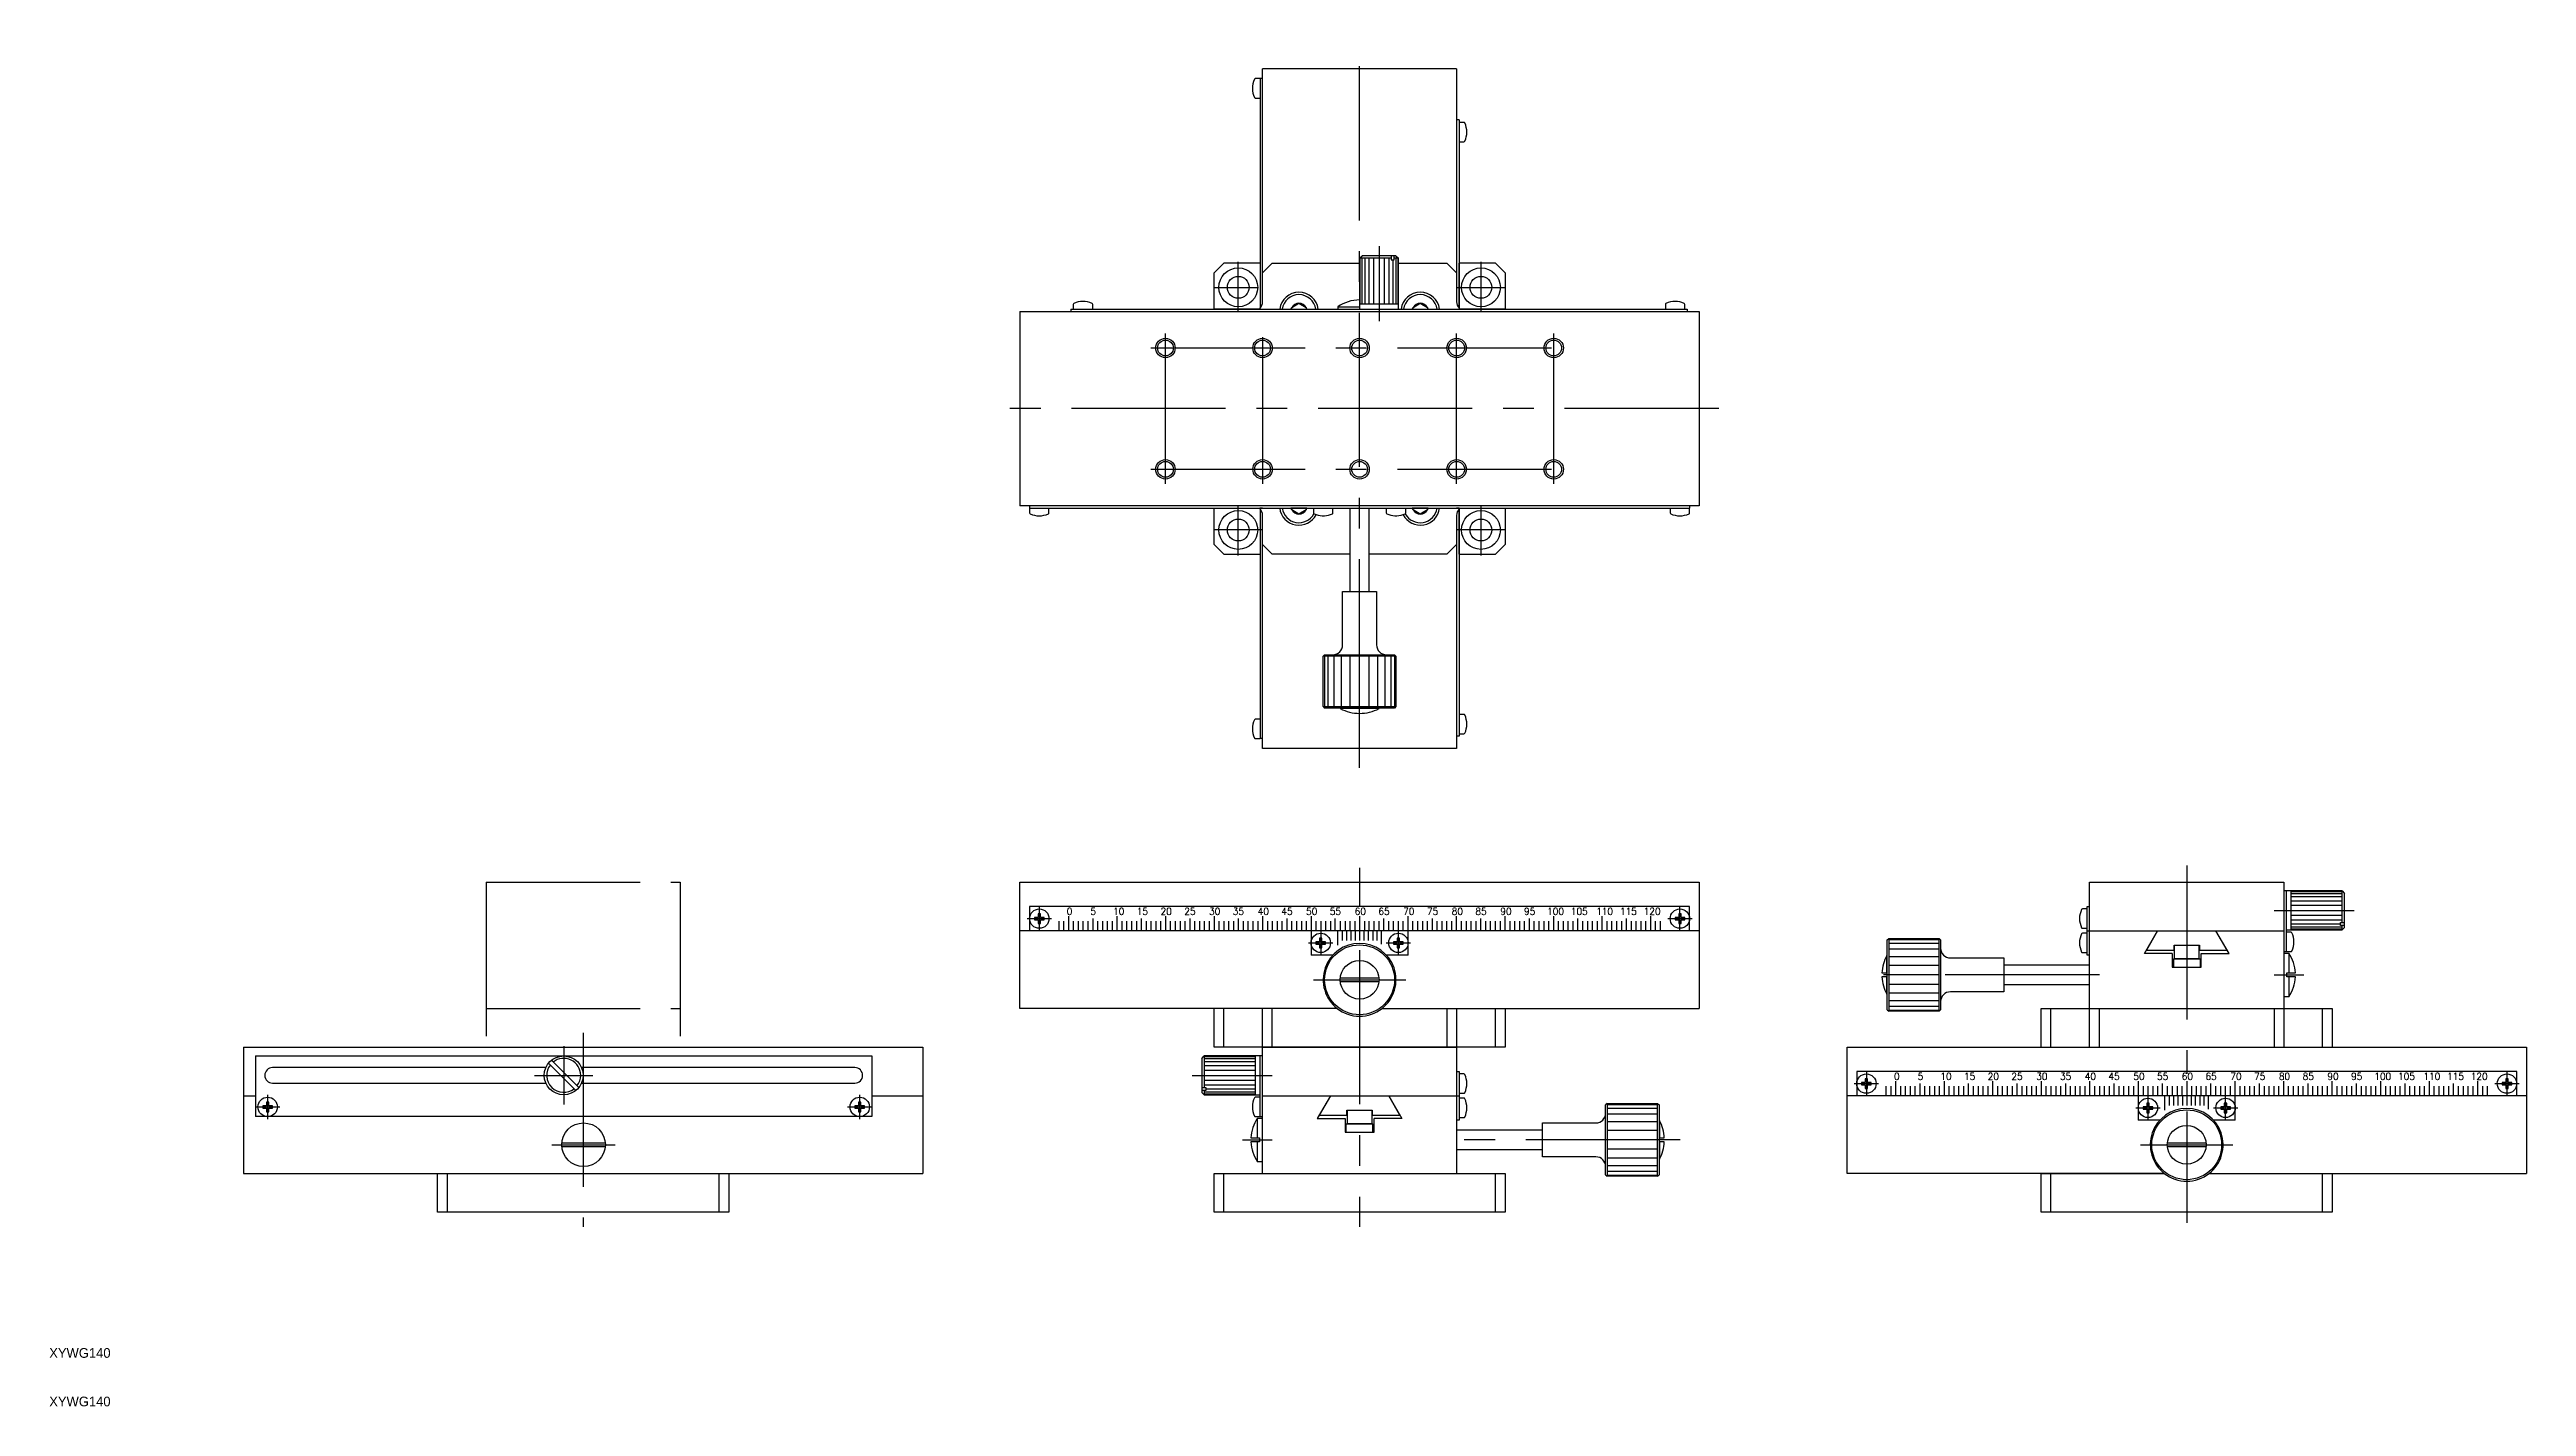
# Model space of a CAD drawing. Extents: x 10 to 520, y 10 to 290.
import ezdxf

# ---------------------------------------------------------------- set-up
doc = ezdxf.new("R2010")
doc.units = 0
doc.linetypes.add('CENTER', pattern=[50.8, 31.75, -6.35, 6.35, -6.35])
doc.linetypes.add('PHANTOM', pattern=[63.5, 31.75, -6.35, 6.35, -6.35, 6.35, -6.35])
doc.layers.get('0').update_dxf_attribs({"linetype": 'CONTINUOUS'})
doc.layers.add('CENTER', color=1, linetype='CENTER')
doc.styles.add('CONVERTER_2', font='txt.shx', dxfattribs={"width": 0.9})

msp = doc.modelspace()

# ---------------------------------------------------------------- texts
at = {"color": 7, "linetype": 'CONTINUOUS'}
for p in [(10, 20), (10, 10)]:
    msp.add_text('XYWG140', height=2, dxfattribs=at).set_placement(p)

# ---------------------------------------------------------------- blocks, each defined once
blk = doc.blocks.new('*U19')
at = {"color": 7, "linetype": 'CONTINUOUS', "style": 'CONVERTER_2', "width": 0.9}
blk.add_text('120', height=1.5, dxfattribs=at).set_placement((338.5375, 111.25))
blk = doc.blocks.new('*U20')
at = {"color": 7, "linetype": 'CONTINUOUS', "style": 'CONVERTER_2', "width": 0.9}
blk.add_text('110', height=1.5, dxfattribs=at).set_placement((328.7625, 111.25))
blk = doc.blocks.new('*U21')
at = {"color": 7, "linetype": 'CONTINUOUS', "style": 'CONVERTER_2', "width": 0.9}
blk.add_text('100', height=1.5, dxfattribs=at).set_placement((318.65, 111.25))
blk = doc.blocks.new('*U22')
at = {"color": 7, "linetype": 'CONTINUOUS', "style": 'CONVERTER_2', "width": 0.9}
blk.add_text('115', height=1.5, dxfattribs=at).set_placement((333.65, 111.25))
blk = doc.blocks.new('*U23')
at = {"color": 7, "linetype": 'CONTINUOUS', "style": 'CONVERTER_2', "width": 0.9}
blk.add_text('105', height=1.5, dxfattribs=at).set_placement((323.5375, 111.25))
blk = doc.blocks.new('*U24')
at = {"color": 7, "linetype": 'CONTINUOUS', "style": 'CONVERTER_2', "width": 0.9}
blk.add_text('0', height=1.5, dxfattribs=at).set_placement((219.6625, 111.25))
blk = doc.blocks.new('*U25')
at = {"color": 7, "linetype": 'CONTINUOUS', "style": 'CONVERTER_2', "width": 0.9}
blk.add_text('10', height=1.5, dxfattribs=at).set_placement((229.2125, 111.25))
blk = doc.blocks.new('*U26')
at = {"color": 7, "linetype": 'CONTINUOUS', "style": 'CONVERTER_2', "width": 0.9}
blk.add_text('5', height=1.5, dxfattribs=at).set_placement((224.55, 111.25))
blk = doc.blocks.new('*U27')
at = {"color": 7, "linetype": 'CONTINUOUS', "style": 'CONVERTER_2', "width": 0.9}
blk.add_text('20', height=1.5, dxfattribs=at).set_placement((238.9875, 111.25))
blk = doc.blocks.new('*U28')
at = {"color": 7, "linetype": 'CONTINUOUS', "style": 'CONVERTER_2', "width": 0.9}
blk.add_text('15', height=1.5, dxfattribs=at).set_placement((234.1, 111.25))
blk = doc.blocks.new('*U29')
at = {"color": 7, "linetype": 'CONTINUOUS', "style": 'CONVERTER_2', "width": 0.9}
blk.add_text('55', height=1.5, dxfattribs=at).set_placement((273.875, 111.25))
blk = doc.blocks.new('*U30')
at = {"color": 7, "linetype": 'CONTINUOUS', "style": 'CONVERTER_2', "width": 0.9}
blk.add_text('95', height=1.5, dxfattribs=at).set_placement((313.875, 111.25))
blk = doc.blocks.new('*U31')
at = {"color": 7, "linetype": 'CONTINUOUS', "style": 'CONVERTER_2', "width": 0.9}
blk.add_text('90', height=1.5, dxfattribs=at).set_placement((308.9875, 111.25))
blk = doc.blocks.new('*U32')
at = {"color": 7, "linetype": 'CONTINUOUS', "style": 'CONVERTER_2', "width": 0.9}
blk.add_text('85', height=1.5, dxfattribs=at).set_placement((303.875, 111.25))
blk = doc.blocks.new('*U33')
at = {"color": 7, "linetype": 'CONTINUOUS', "style": 'CONVERTER_2', "width": 0.9}
blk.add_text('25', height=1.5, dxfattribs=at).set_placement((243.875, 111.25))
blk = doc.blocks.new('*U34')
at = {"color": 7, "linetype": 'CONTINUOUS', "style": 'CONVERTER_2', "width": 0.9}
blk.add_text('30', height=1.5, dxfattribs=at).set_placement((248.9875, 111.25))
blk = doc.blocks.new('*U35')
at = {"color": 7, "linetype": 'CONTINUOUS', "style": 'CONVERTER_2', "width": 0.9}
blk.add_text('35', height=1.5, dxfattribs=at).set_placement((253.875, 111.25))
blk = doc.blocks.new('*U36')
at = {"color": 7, "linetype": 'CONTINUOUS', "style": 'CONVERTER_2', "width": 0.9}
blk.add_text('40', height=1.5, dxfattribs=at).set_placement((258.9875, 111.25))
blk = doc.blocks.new('*U37')
at = {"color": 7, "linetype": 'CONTINUOUS', "style": 'CONVERTER_2', "width": 0.9}
blk.add_text('80', height=1.5, dxfattribs=at).set_placement((298.9875, 111.25))
blk = doc.blocks.new('*U38')
at = {"color": 7, "linetype": 'CONTINUOUS', "style": 'CONVERTER_2', "width": 0.9}
blk.add_text('75', height=1.5, dxfattribs=at).set_placement((293.875, 111.25))
blk = doc.blocks.new('*U39')
at = {"color": 7, "linetype": 'CONTINUOUS', "style": 'CONVERTER_2', "width": 0.9}
blk.add_text('45', height=1.5, dxfattribs=at).set_placement((263.875, 111.25))
blk = doc.blocks.new('*U40')
at = {"color": 7, "linetype": 'CONTINUOUS', "style": 'CONVERTER_2', "width": 0.9}
blk.add_text('60', height=1.5, dxfattribs=at).set_placement((278.9875, 111.25))
blk = doc.blocks.new('*U41')
at = {"color": 7, "linetype": 'CONTINUOUS', "style": 'CONVERTER_2', "width": 0.9}
blk.add_text('65', height=1.5, dxfattribs=at).set_placement((283.875, 111.25))
blk = doc.blocks.new('*U42')
at = {"color": 7, "linetype": 'CONTINUOUS', "style": 'CONVERTER_2', "width": 0.9}
blk.add_text('50', height=1.5, dxfattribs=at).set_placement((268.9875, 111.25))
blk = doc.blocks.new('*U43')
at = {"color": 7, "linetype": 'CONTINUOUS', "style": 'CONVERTER_2', "width": 0.9}
blk.add_text('70', height=1.5, dxfattribs=at).set_placement((288.9875, 111.25))
blk = doc.blocks.new('*U44')
at = {"color": 7, "linetype": 'CONTINUOUS', "style": 'CONVERTER_2', "width": 0.9}
blk.add_text('70', height=1.5, dxfattribs=at).set_placement((459.42, 77.25))
blk = doc.blocks.new('*U45')
at = {"color": 7, "linetype": 'CONTINUOUS', "style": 'CONVERTER_2', "width": 0.9}
blk.add_text('50', height=1.5, dxfattribs=at).set_placement((439.42, 77.25))
blk = doc.blocks.new('*U46')
at = {"color": 7, "linetype": 'CONTINUOUS', "style": 'CONVERTER_2', "width": 0.9}
blk.add_text('65', height=1.5, dxfattribs=at).set_placement((454.31, 77.25))
blk = doc.blocks.new('*U47')
at = {"color": 7, "linetype": 'CONTINUOUS', "style": 'CONVERTER_2', "width": 0.9}
blk.add_text('60', height=1.5, dxfattribs=at).set_placement((449.42, 77.25))
blk = doc.blocks.new('*U48')
at = {"color": 7, "linetype": 'CONTINUOUS', "style": 'CONVERTER_2', "width": 0.9}
blk.add_text('45', height=1.5, dxfattribs=at).set_placement((434.31, 77.25))
blk = doc.blocks.new('*U49')
at = {"color": 7, "linetype": 'CONTINUOUS', "style": 'CONVERTER_2', "width": 0.9}
blk.add_text('75', height=1.5, dxfattribs=at).set_placement((464.31, 77.25))
blk = doc.blocks.new('*U50')
at = {"color": 7, "linetype": 'CONTINUOUS', "style": 'CONVERTER_2', "width": 0.9}
blk.add_text('80', height=1.5, dxfattribs=at).set_placement((469.42, 77.25))
blk = doc.blocks.new('*U51')
at = {"color": 7, "linetype": 'CONTINUOUS', "style": 'CONVERTER_2', "width": 0.9}
blk.add_text('40', height=1.5, dxfattribs=at).set_placement((429.42, 77.25))
blk = doc.blocks.new('*U52')
at = {"color": 7, "linetype": 'CONTINUOUS', "style": 'CONVERTER_2', "width": 0.9}
blk.add_text('35', height=1.5, dxfattribs=at).set_placement((424.31, 77.25))
blk = doc.blocks.new('*U53')
at = {"color": 7, "linetype": 'CONTINUOUS', "style": 'CONVERTER_2', "width": 0.9}
blk.add_text('30', height=1.5, dxfattribs=at).set_placement((419.42, 77.25))
blk = doc.blocks.new('*U54')
at = {"color": 7, "linetype": 'CONTINUOUS', "style": 'CONVERTER_2', "width": 0.9}
blk.add_text('25', height=1.5, dxfattribs=at).set_placement((414.31, 77.25))
blk = doc.blocks.new('*U55')
at = {"color": 7, "linetype": 'CONTINUOUS', "style": 'CONVERTER_2', "width": 0.9}
blk.add_text('85', height=1.5, dxfattribs=at).set_placement((474.31, 77.25))
blk = doc.blocks.new('*U56')
at = {"color": 7, "linetype": 'CONTINUOUS', "style": 'CONVERTER_2', "width": 0.9}
blk.add_text('90', height=1.5, dxfattribs=at).set_placement((479.42, 77.25))
blk = doc.blocks.new('*U57')
at = {"color": 7, "linetype": 'CONTINUOUS', "style": 'CONVERTER_2', "width": 0.9}
blk.add_text('95', height=1.5, dxfattribs=at).set_placement((484.31, 77.25))
blk = doc.blocks.new('*U58')
at = {"color": 7, "linetype": 'CONTINUOUS', "style": 'CONVERTER_2', "width": 0.9}
blk.add_text('55', height=1.5, dxfattribs=at).set_placement((444.31, 77.25))
blk = doc.blocks.new('*U59')
at = {"color": 7, "linetype": 'CONTINUOUS', "style": 'CONVERTER_2', "width": 0.9}
blk.add_text('15', height=1.5, dxfattribs=at).set_placement((404.53, 77.25))
blk = doc.blocks.new('*U60')
at = {"color": 7, "linetype": 'CONTINUOUS', "style": 'CONVERTER_2', "width": 0.9}
blk.add_text('20', height=1.5, dxfattribs=at).set_placement((409.42, 77.25))
blk = doc.blocks.new('*U61')
at = {"color": 7, "linetype": 'CONTINUOUS', "style": 'CONVERTER_2', "width": 0.9}
blk.add_text('5', height=1.5, dxfattribs=at).set_placement((394.98, 77.25))
blk = doc.blocks.new('*U62')
at = {"color": 7, "linetype": 'CONTINUOUS', "style": 'CONVERTER_2', "width": 0.9}
blk.add_text('10', height=1.5, dxfattribs=at).set_placement((399.65, 77.25))
blk = doc.blocks.new('*U63')
at = {"color": 7, "linetype": 'CONTINUOUS', "style": 'CONVERTER_2', "width": 0.9}
blk.add_text('0', height=1.5, dxfattribs=at).set_placement((390.1, 77.25))
blk = doc.blocks.new('*U64')
at = {"color": 7, "linetype": 'CONTINUOUS', "style": 'CONVERTER_2', "width": 0.9}
blk.add_text('105', height=1.5, dxfattribs=at).set_placement((493.97, 77.25))
blk = doc.blocks.new('*U65')
at = {"color": 7, "linetype": 'CONTINUOUS', "style": 'CONVERTER_2', "width": 0.9}
blk.add_text('115', height=1.5, dxfattribs=at).set_placement((504.08, 77.25))
blk = doc.blocks.new('*U66')
at = {"color": 7, "linetype": 'CONTINUOUS', "style": 'CONVERTER_2', "width": 0.9}
blk.add_text('100', height=1.5, dxfattribs=at).set_placement((489.08, 77.25))
blk = doc.blocks.new('*U67')
at = {"color": 7, "linetype": 'CONTINUOUS', "style": 'CONVERTER_2', "width": 0.9}
blk.add_text('110', height=1.5, dxfattribs=at).set_placement((499.2, 77.25))
blk = doc.blocks.new('*U68')
at = {"color": 7, "linetype": 'CONTINUOUS', "style": 'CONVERTER_2', "width": 0.9}
blk.add_text('120', height=1.5, dxfattribs=at).set_placement((508.97, 77.25))

# ---------------------------------------------------------------- linework, layer by layer
at = {"color": 7, "linetype": 'CONTINUOUS'}
for p, q in [((259.5, 283.59), (258.51, 283.59)), ((259.5, 283.59), (259.5, 236.27)), ((260, 283.59), (259.5, 283.59)), ((260, 237.59), (260, 285.59)), ((300, 285.59), (260, 285.59)), ((300, 285.59), (300, 237.59)), ((258.51, 279.59), (259.5, 279.59)), ((300.5, 275.09), (300, 275.09)), ((300.5, 275.09), (300.5, 236.09)), ((301.49, 274.59), (300.5, 274.59)), ((300.5, 270.59), (301.49, 270.59)), ((252, 245.59), (250, 243.59)), ((259.5, 245.59), (252, 245.59)), ((260, 243.59), (262, 245.59)), ((262, 245.59), (280, 245.59)), ((280, 246.59), (280.5, 247.09)), ((286.53, 246.59), (280, 246.59)), ((280, 246.59), (280, 236.09)), ((287.5, 247.09), (280.5, 247.09)), ((286.53, 247.09), (286.53, 246.29)), ((286.53, 246.29), (287.1, 246.29)), ((287.1, 246.29), (287.1, 247.09)), ((288, 246.59), (287.1, 246.59)), ((287.5, 247.09), (288, 246.59)), ((288, 245.59), (288, 246.59)), ((288, 245.59), (298, 245.59)), ((288, 236.09), (288, 245.59)), ((300, 243.59), (298, 245.59)), ((308, 245.59), (300.5, 245.59)), ((300.5, 236.27), (300.5, 245.59)), ((310, 243.59), (308, 245.59)), ((250, 236.09), (250, 243.59)), ((250, 236.09), (250, 243.59)), ((310, 243.59), (310, 236.09)), ((210, 235.59), (210, 195.59)), ((210, 235.59), (350, 235.59)), ((220.5, 236.09), (220.5, 235.59)), ((220.5, 236.09), (259.5, 236.09)), ((221, 237.08), (221, 236.09)), ((225, 236.09), (225, 237.08)), ((259.32, 236.09), (250, 236.09)), ((259.5, 236.09), (259.32, 236.09)), ((259.5, 236.09), (260, 236.09)), ((260, 236.09), (265.85, 236.09)), ((265.85, 236.09), (266.01, 236.09)), ((266.01, 236.45), (267.5, 237.31)), ((266.01, 236.09), (266.01, 236.45)), ((266.01, 236.09), (268.99, 236.09)), ((267.5, 237.31), (268.99, 236.45)), ((268.99, 236.45), (268.99, 236.09)), ((268.99, 236.09), (269.15, 236.09)), ((269.15, 236.09), (271.47, 236.09)), ((271.47, 236.09), (289.04, 236.09)), ((275.5, 236.59), (280, 236.59)), ((275.5, 236.59), (275.5, 236.09)), ((288, 237.09), (280, 237.09)), ((289.04, 236.09), (295.96, 236.09)), ((290.85, 236.09), (291.01, 236.09)), ((291.01, 236.45), (292.5, 237.31)), ((291.01, 236.09), (291.01, 236.45)), ((291.01, 236.09), (293.99, 236.09)), ((292.5, 237.31), (293.99, 236.45)), ((293.99, 236.45), (293.99, 236.09)), ((293.99, 236.09), (294.15, 236.09)), ((295.96, 236.09), (296.47, 236.09)), ((296.47, 236.09), (300, 236.09)), ((300, 236.09), (300.5, 236.09)), ((300, 236.09), (300.5, 236.09)), ((300, 236.09), (300.5, 236.09)), ((300.68, 236.09), (300.5, 236.09)), ((310, 236.09), (300.5, 236.09)), ((300.5, 236.09), (347.5, 236.09)), ((343, 237.08), (343, 236.09)), ((347, 236.09), (347, 237.08)), ((347.5, 236.09), (347.5, 235.59)), ((350, 235.59), (350, 195.59)), ((350, 195.59), (210, 195.59)), ((212, 195.59), (212, 195.09)), ((212, 195.09), (250, 195.09)), ((212, 195.09), (212, 194.1)), ((216, 194.1), (216, 195.09)), ((250, 195.09), (259.5, 195.09)), ((250, 187.59), (250, 195.09)), ((259.32, 195.09), (259.5, 195.09)), ((260, 195.09), (259.5, 195.09)), ((259.5, 195.09), (278, 195.09)), ((259.5, 194.92), (259.5, 185.59)), ((266.01, 195.09), (265.85, 195.09)), ((266.01, 194.73), (266.01, 195.09)), ((268.99, 195.09), (266.01, 195.09)), ((267.5, 193.87), (266.01, 194.73)), ((268.99, 194.73), (267.5, 193.87)), ((268.99, 195.09), (268.99, 194.73)), ((269.15, 195.09), (268.99, 195.09)), ((270.5, 195.09), (270.5, 194.1)), ((270.5, 195.09), (270.5, 194.1)), ((274.5, 194.1), (274.5, 195.09)), ((278, 195.09), (282, 195.09)), ((278, 195.09), (278, 177.89)), ((282, 195.09), (300, 195.09)), ((282, 177.89), (282, 195.09)), ((285.5, 195.09), (285.5, 194.1)), ((289.5, 194.1), (289.5, 195.09)), ((291.01, 195.09), (290.85, 195.09)), ((293.99, 195.09), (291.01, 195.09)), ((291.01, 194.73), (291.01, 195.09)), ((292.5, 193.87), (291.01, 194.73)), ((293.99, 194.73), (292.5, 193.87)), ((294.15, 195.09), (293.99, 195.09)), ((293.99, 195.09), (293.99, 194.73)), ((300.5, 195.09), (300, 195.09)), ((300.5, 195.09), (300, 195.09)), ((300.5, 195.09), (300, 195.09)), ((300.5, 195.09), (300, 195.09)), ((300.5, 195.09), (300, 195.09)), ((300, 195.09), (300.5, 195.09)), ((300.5, 195.09), (300.68, 195.09)), ((300.5, 195.09), (310, 195.09)), ((300.5, 195.09), (300.5, 148.09)), ((300.5, 195.09), (348, 195.09)), ((300.5, 185.59), (300.5, 194.92)), ((310, 195.09), (310, 187.59)), ((344, 195.09), (344, 194.1)), ((348, 195.59), (348, 195.09)), ((348, 194.1), (348, 195.09)), ((260, 145.59), (260, 193.59)), ((300, 193.59), (300, 145.59)), ((250, 187.59), (252, 185.59)), ((252, 185.59), (259.5, 185.59)), ((259.5, 185.59), (259.5, 147.59)), ((262, 185.59), (260, 187.59)), ((278, 185.59), (262, 185.59)), ((273.1, 185.59), (265.1, 185.59)), ((298, 185.59), (282, 185.59)), ((298, 185.59), (300, 187.59)), ((300.5, 185.59), (308, 185.59)), ((308, 185.59), (310, 187.59)), ((276.5, 166.89), (276.5, 177.89)), ((276.5, 177.89), (278, 177.89)), ((278, 177.89), (282, 177.89)), ((282, 177.89), (283.5, 177.89)), ((283.5, 177.89), (283.5, 166.89)), ((272.8, 164.89), (272.5, 164.59)), ((272.5, 154.19), (272.5, 164.59)), ((287.5, 164.59), (272.5, 164.59)), ((272.8, 164.89), (287.2, 164.89)), ((287.5, 164.59), (287.2, 164.89)), ((287.5, 164.59), (287.5, 154.19)), ((272.5, 154.19), (272.8, 153.89)), ((272.5, 154.19), (287.5, 154.19)), ((287.2, 153.89), (272.8, 153.89)), ((276, 153.79), (276, 153.89)), ((284, 153.79), (276, 153.79)), ((284, 153.89), (284, 153.79)), ((287.5, 154.19), (287.2, 153.89)), ((259.5, 151.59), (258.51, 151.59)), ((300.5, 148.09), (300, 148.09)), ((301.49, 152.59), (300.5, 152.59)), ((300.5, 148.59), (301.49, 148.59)), ((258.51, 147.59), (259.5, 147.59)), ((260, 147.59), (259.5, 147.59)), ((300, 145.59), (260, 145.59)), ((210, 104), (210, 118)), ((210, 118), (350, 118)), ((350, 118), (350, 104)), ((430.43, 84), (430.43, 118)), ((430.43, 118), (470.43, 118)), ((470.43, 118), (470.43, 84)), ((280, 113), (212, 113)), ((212, 113), (212, 108)), ((348, 113), (280, 113)), ((348, 108), (348, 113)), ((429.93, 112.5), (428.94, 112.5)), ((429.93, 103), (429.93, 113)), ((429.93, 113), (430.43, 113)), ((482.43, 116.2), (470.43, 116.2)), ((470.93, 116.2), (470.93, 103.7)), ((471.93, 108.2), (471.93, 116.2)), ((482.43, 116.2), (482.93, 115.7)), ((482.43, 109.67), (482.43, 116.2)), ((482.93, 108.7), (482.93, 115.7)), ((350, 108), (210, 108)), ((213.75, 110.75), (213, 110.75)), ((213, 110.75), (213, 110.25)), ((213, 110.25), (213.75, 110.25)), ((214.25, 111.5), (213.75, 111.5)), ((213.75, 111.5), (213.75, 110.75)), ((213.75, 110.25), (213.75, 109.5)), ((213.75, 109.5), (214.25, 109.5)), ((214.25, 110.75), (214.25, 111.5)), ((215, 110.75), (214.25, 110.75)), ((214.25, 110.25), (215, 110.25)), ((214.25, 109.5), (214.25, 110.25)), ((215, 110.25), (215, 110.75)), ((270, 111), (270, 103)), ((290, 103), (290, 111)), ((345, 110.75), (345, 110.25)), ((345.75, 110.75), (345, 110.75)), ((345, 110.25), (345.75, 110.25)), ((345.75, 111.5), (345.75, 110.75)), ((346.25, 111.5), (345.75, 111.5)), ((345.75, 110.25), (345.75, 109.5)), ((345.75, 109.5), (346.25, 109.5)), ((346.25, 110.75), (346.25, 111.5)), ((347, 110.75), (346.25, 110.75)), ((346.25, 110.25), (347, 110.25)), ((346.25, 109.5), (346.25, 110.25)), ((347, 110.25), (347, 110.75)), ((428.94, 108.5), (429.93, 108.5)), ((429.93, 107.5), (428.94, 107.5)), ((429.93, 108), (470.43, 108)), ((441.72, 103.3), (444.43, 108)), ((444.43, 108), (442.12, 104)), ((459.15, 103.3), (456.43, 108)), ((458.74, 104), (456.43, 108)), ((471.92, 107.7), (470.93, 107.7)), ((470.95, 108.2), (482.43, 108.2)), ((482.13, 109.67), (482.93, 109.67)), ((482.13, 109.1), (482.13, 109.67)), ((482.93, 109.1), (482.13, 109.1)), ((482.43, 108.2), (482.43, 109.1)), ((482.93, 108.7), (482.43, 108.2)), ((210, 92), (210, 104)), ((274.5, 103), (270, 103)), ((271.75, 105.75), (271, 105.75)), ((271, 105.75), (271, 105.25)), ((271, 105.25), (271.75, 105.25)), ((272.25, 106.5), (271.75, 106.5)), ((271.75, 106.5), (271.75, 105.75)), ((271.75, 105.25), (271.75, 104.5)), ((271.75, 104.5), (272.25, 104.5)), ((272.25, 105.75), (272.25, 106.5)), ((273, 105.75), (272.25, 105.75)), ((272.25, 104.5), (272.25, 105.25)), ((272.25, 105.25), (273, 105.25)), ((273, 105.25), (273, 105.75)), ((290, 103), (285.5, 103)), ((287, 105.75), (287, 105.25)), ((287.75, 105.75), (287, 105.75)), ((287, 105.25), (287.75, 105.25)), ((287.75, 106.5), (287.75, 105.75)), ((288.25, 106.5), (287.75, 106.5)), ((287.75, 105.25), (287.75, 104.5)), ((287.75, 104.5), (288.25, 104.5)), ((288.25, 105.75), (288.25, 106.5)), ((289, 105.75), (288.25, 105.75)), ((288.25, 105.25), (289, 105.25)), ((288.25, 104.5), (288.25, 105.25)), ((289, 105.25), (289, 105.75)), ((350, 104), (350, 92)), ((388.63, 99.3), (388.63, 102.9)), ((388.63, 102.9), (388.73, 102.9)), ((388.73, 106.1), (389.03, 106.4)), ((388.73, 91.7), (388.73, 106.1)), ((389.03, 106.4), (399.43, 106.4)), ((389.03, 106.4), (389.03, 91.4)), ((399.73, 106.1), (399.43, 106.4)), ((399.43, 91.4), (399.43, 106.4)), ((399.73, 106.1), (399.73, 91.7)), ((401.73, 102.4), (412.73, 102.4)), ((412.73, 102.4), (412.73, 100.9)), ((428.94, 103.5), (429.93, 103.5)), ((430.43, 103), (429.93, 103)), ((447.43, 103.3), (441.72, 103.3)), ((442.12, 104), (447.83, 104)), ((447.43, 103.3), (447.43, 100.5)), ((447.73, 102.22), (453.23, 102.22)), ((447.73, 102.22), (447.73, 100.5)), ((447.83, 105), (453.03, 105)), ((447.83, 104), (447.83, 105)), ((447.93, 102.22), (447.93, 105)), ((447.93, 102.3), (452.93, 102.3)), ((452.93, 105), (452.93, 102.22)), ((453.03, 105), (453.03, 104)), ((453.03, 104), (458.74, 104)), ((453.23, 102.22), (453.23, 100.5)), ((453.43, 100.5), (453.43, 103.3)), ((453.43, 103.3), (459.15, 103.3)), ((470.43, 103.7), (470.93, 103.7)), ((470.43, 103.4), (471.45, 103.4)), ((470.93, 103.7), (471.92, 103.7)), ((471.45, 103.4), (471.45, 99.3)), ((276.02, 98.3), (283.98, 98.3)), ((283.98, 97.5), (276.02, 97.5)), ((387.64, 99.3), (388.73, 99.3)), ((388.73, 98.5), (387.64, 98.5)), ((388.63, 94.9), (388.63, 98.5)), ((412.73, 100.9), (412.73, 96.9)), ((430.43, 100.9), (412.73, 100.9)), ((447.43, 101.9), (447.73, 101.9)), ((447.43, 100.5), (453.43, 100.5)), ((471.03, 99.3), (472.82, 99.3)), ((471.03, 98.5), (471.03, 99.3)), ((472.82, 98.5), (471.03, 98.5)), ((471.45, 98.5), (471.45, 94.4)), ((260, 92), (210, 92)), ((250, 84), (250, 92)), ((252, 84), (252, 92)), ((275.37, 92), (260, 92)), ((260, 58), (260, 92)), ((262, 84), (262, 92)), ((284.63, 92), (300, 92)), ((298, 92), (298, 84)), ((300, 92), (350, 92)), ((300, 92), (300, 58)), ((308, 84), (308, 92)), ((310, 92), (310, 84)), ((388.73, 94.9), (388.63, 94.9)), ((412.73, 95.4), (401.73, 95.4)), ((412.73, 96.9), (430.43, 96.9)), ((412.73, 96.9), (412.73, 95.4)), ((420.43, 92), (432.43, 92)), ((420.43, 84), (420.43, 92)), ((420.43, 84), (420.43, 92)), ((420.43, 92), (480.43, 92)), ((422.43, 84), (422.43, 92)), ((422.43, 84), (422.43, 92)), ((432.43, 92), (468.43, 92)), ((432.43, 84), (432.43, 92)), ((468.43, 92), (480.43, 92)), ((468.43, 92), (468.43, 84)), ((471.45, 94.4), (470.43, 94.4)), ((478.43, 84), (478.43, 92)), ((478.43, 84), (478.43, 92)), ((480.43, 92), (480.43, 84)), ((480.43, 92), (480.43, 84)), ((388.73, 91.7), (389.03, 91.4)), ((399.43, 91.4), (389.03, 91.4)), ((399.43, 91.4), (399.73, 91.7)), ((50, 84), (100, 84)), ((50, 84), (50, 58)), ((52.5, 82.2), (179.5, 82.2)), ((52.5, 82.2), (52.5, 69.7)), ((100, 84), (140, 84)), ((140, 84), (190, 84)), ((179.5, 82.2), (179.5, 70.7)), ((190, 84), (190, 58)), ((247.5, 81.7), (248, 82.2)), ((247.5, 81.7), (247.5, 74.7)), ((248, 82.2), (248, 75.67)), ((260, 82.2), (248, 82.2)), ((262, 84), (250, 84)), ((258.5, 82.2), (258.5, 74.2)), ((259.5, 69.7), (259.5, 82.2)), ((260, 84), (300, 84)), ((298, 84), (262, 84)), ((310, 84), (298, 84)), ((380.43, 58), (380.43, 84)), ((380.43, 84), (520.43, 84)), ((520.43, 84), (520.43, 58)), ((112.33, 79.8), (56, 79.8)), ((56, 76.6), (112.33, 76.6)), ((118.53, 75.1), (112.9, 80.73)), ((113.47, 81.3), (119.1, 75.67)), ((176, 79.8), (119.67, 79.8)), ((119.67, 76.6), (176, 76.6)), ((179.5, 79.2), (179.5, 69.7)), ((300, 79), (300.5, 79)), ((300.5, 79), (300.5, 69)), ((301.49, 78.5), (300.5, 78.5)), ((518.43, 79), (382.43, 79)), ((382.43, 79), (382.43, 74)), ((383.43, 76.75), (383.43, 76.25)), ((384.18, 76.75), (383.43, 76.75)), ((384.18, 77.5), (384.18, 76.75)), ((384.68, 77.5), (384.18, 77.5)), ((384.68, 76.75), (384.68, 77.5)), ((385.43, 76.75), (384.68, 76.75)), ((385.43, 76.25), (385.43, 76.75)), ((516.18, 76.75), (515.43, 76.75)), ((515.43, 76.75), (515.43, 76.25)), ((516.68, 77.5), (516.18, 77.5)), ((516.18, 77.5), (516.18, 76.75)), ((516.68, 76.75), (516.68, 77.5)), ((517.43, 76.75), (516.68, 76.75)), ((517.43, 76.25), (517.43, 76.75)), ((518.43, 74), (518.43, 79)), ((50, 74), (52.5, 74)), ((54, 71.95), (54, 71.45)), ((54.75, 71.95), (54, 71.95)), ((54.75, 72.7), (54.75, 71.95)), ((55.25, 72.7), (54.75, 72.7)), ((55.25, 71.95), (55.25, 72.7)), ((56, 71.95), (55.25, 71.95)), ((56, 71.45), (56, 71.95)), ((176, 71.95), (176, 71.45)), ((176.75, 71.95), (176, 71.95)), ((176.75, 72.7), (176.75, 71.95)), ((177.25, 72.7), (176.75, 72.7)), ((177.25, 71.95), (177.25, 72.7)), ((178, 71.95), (177.25, 71.95)), ((178, 71.45), (178, 71.95)), ((179.5, 74), (190, 74)), ((247.5, 75.67), (248.3, 75.67)), ((248.3, 75.1), (247.5, 75.1)), ((248, 74.2), (247.5, 74.7)), ((248, 75.1), (248, 74.2)), ((248, 74.2), (259.49, 74.2)), ((248.3, 75.67), (248.3, 75.1)), ((259.5, 73.7), (258.51, 73.7)), ((260, 74), (300.5, 74)), ((274, 74), (271.29, 69.3)), ((274, 74), (271.69, 70)), ((288.31, 70), (286, 74)), ((286, 74), (288.71, 69.3)), ((300.5, 74.5), (301.49, 74.5)), ((301.49, 73.5), (300.5, 73.5)), ((331, 72.4), (330.7, 72.1)), ((330.7, 57.7), (330.7, 72.1)), ((331, 72.4), (331, 57.4)), ((331, 72.4), (341.4, 72.4)), ((341.4, 57.4), (341.4, 72.4)), ((341.4, 72.4), (341.7, 72.1)), ((341.7, 72.1), (341.7, 57.7)), ((520.43, 74), (380.43, 74)), ((383.43, 76.25), (384.18, 76.25)), ((384.18, 76.25), (384.18, 75.5)), ((384.18, 75.5), (384.68, 75.5)), ((384.68, 75.5), (384.68, 76.25)), ((384.68, 76.25), (385.43, 76.25)), ((440.43, 74), (440.43, 69)), ((441.43, 71.75), (441.43, 71.25)), ((442.18, 71.75), (441.43, 71.75)), ((442.18, 72.5), (442.18, 71.75)), ((442.68, 72.5), (442.18, 72.5)), ((442.68, 71.75), (442.68, 72.5)), ((443.43, 71.75), (442.68, 71.75)), ((443.43, 71.25), (443.43, 71.75)), ((458.18, 71.75), (457.43, 71.75)), ((457.43, 71.75), (457.43, 71.25)), ((458.68, 72.5), (458.18, 72.5)), ((458.18, 72.5), (458.18, 71.75)), ((458.68, 71.75), (458.68, 72.5)), ((459.43, 71.75), (458.68, 71.75)), ((459.43, 71.25), (459.43, 71.75)), ((460.43, 69), (460.43, 74)), ((515.43, 76.25), (516.18, 76.25)), ((516.18, 76.25), (516.18, 75.5)), ((516.18, 75.5), (516.68, 75.5)), ((516.68, 75.5), (516.68, 76.25)), ((516.68, 76.25), (517.43, 76.25)), ((179.5, 69.7), (52.5, 69.7)), ((54, 71.45), (54.75, 71.45)), ((54.75, 71.45), (54.75, 70.7)), ((54.75, 70.7), (55.25, 70.7)), ((55.25, 70.7), (55.25, 71.45)), ((55.25, 71.45), (56, 71.45)), ((176, 71.45), (176.75, 71.45)), ((176.75, 71.45), (176.75, 70.7)), ((176.75, 70.7), (177.25, 70.7)), ((177.25, 70.7), (177.25, 71.45)), ((177.25, 71.45), (178, 71.45)), ((258.51, 69.7), (259.5, 69.7)), ((258.99, 65.3), (258.99, 69.4)), ((258.99, 69.4), (260, 69.4)), ((259.5, 69.7), (260, 69.7)), ((271.29, 69.3), (277, 69.3)), ((271.69, 70), (277.4, 70)), ((277, 69.3), (277, 66.5)), ((277, 66.5), (283, 66.5)), ((277.2, 66.5), (277.2, 68.22)), ((277.2, 68.22), (282.7, 68.22)), ((277.4, 70), (277.4, 71)), ((277.4, 71), (282.6, 71)), ((277.5, 68.22), (277.5, 71)), ((277.5, 68.3), (282.5, 68.3)), ((282.5, 71), (282.5, 68.22)), ((282.6, 71), (282.6, 70)), ((282.6, 70), (288.31, 70)), ((282.7, 66.5), (282.7, 68.22)), ((282.7, 67.9), (283, 67.9)), ((288.71, 69.3), (283, 69.3)), ((283, 66.5), (283, 69.3)), ((300.5, 69), (300, 69)), ((317.7, 66.9), (300, 66.9)), ((300.5, 69.5), (301.49, 69.5)), ((317.7, 68.4), (328.7, 68.4)), ((317.7, 66.9), (317.7, 68.4)), ((317.7, 62.9), (317.7, 66.9)), ((341.7, 68.9), (341.8, 68.9)), ((341.8, 68.9), (341.8, 65.3)), ((444.93, 69), (440.43, 69)), ((441.43, 71.25), (442.18, 71.25)), ((442.18, 71.25), (442.18, 70.5)), ((442.18, 70.5), (442.68, 70.5)), ((442.68, 71.25), (443.43, 71.25)), ((442.68, 70.5), (442.68, 71.25)), ((460.43, 69), (455.93, 69)), ((457.43, 71.25), (458.18, 71.25)), ((458.18, 71.25), (458.18, 70.5)), ((458.18, 70.5), (458.68, 70.5)), ((458.68, 70.5), (458.68, 71.25)), ((458.68, 71.25), (459.43, 71.25)), ((115.6, 64.3), (124.57, 64.3)), ((124.57, 63.5), (115.6, 63.5)), ((257.61, 65.3), (259.4, 65.3)), ((259.4, 64.5), (257.61, 64.5)), ((258.99, 60.4), (258.99, 64.5)), ((259.4, 65.3), (259.4, 64.5)), ((300, 62.9), (317.7, 62.9)), ((317.7, 61.4), (317.7, 62.9)), ((328.7, 61.4), (317.7, 61.4)), ((341.7, 65.3), (342.79, 65.3)), ((342.79, 64.5), (341.7, 64.5)), ((341.8, 64.5), (341.8, 60.9)), ((446.45, 64.3), (454.41, 64.3)), ((454.41, 63.5), (446.45, 63.5)), ((50, 58), (190, 58)), ((90, 50), (90, 58)), ((92, 58), (92, 50)), ((148, 58), (148, 50)), ((150, 58), (150, 50)), ((250, 50), (250, 58)), ((250, 58), (310, 58)), ((252, 50), (252, 58)), ((260, 60.4), (258.99, 60.4)), ((308, 50), (308, 58)), ((310, 58), (310, 50)), ((330.7, 57.7), (331, 57.4)), ((341.4, 57.4), (331, 57.4)), ((341.4, 57.4), (341.7, 57.7)), ((341.8, 60.9), (341.7, 60.9)), ((445.8, 58), (380.43, 58)), ((420.43, 58), (445.8, 58)), ((420.43, 50), (420.43, 58)), ((422.43, 50), (422.43, 58)), ((455.06, 58), (520.43, 58)), ((478.43, 50), (478.43, 58)), ((480.43, 58), (480.43, 50)), ((150, 50), (90, 50)), ((310, 50), (250, 50)), ((480.43, 50), (420.43, 50))]:
    msp.add_line(p, q, dxfattribs=at)
at = {"color": 3, "linetype": 'CONTINUOUS'}
for p, q in [((280.14, 237.09), (280.14, 246.59)), ((280.54, 237.09), (280.54, 246.59)), ((281.17, 237.09), (281.17, 246.59)), ((282, 237.09), (282, 246.59)), ((282.96, 237.09), (282.96, 246.59)), ((284, 246.59), (284, 237.09)), ((285.04, 246.59), (285.04, 237.09)), ((286, 246.59), (286, 237.09)), ((286.83, 246.29), (286.83, 237.09)), ((287.46, 246.59), (287.46, 237.09)), ((287.86, 246.59), (287.86, 237.09)), ((272.76, 164.59), (272.76, 154.19)), ((273.5, 154.19), (273.5, 164.59)), ((274.7, 164.59), (274.7, 154.19)), ((276.25, 154.19), (276.25, 164.59)), ((278.06, 154.19), (278.06, 164.59)), ((280, 154.19), (280, 164.59)), ((281.94, 154.19), (281.94, 164.59)), ((283.75, 154.19), (283.75, 164.59)), ((285.3, 154.19), (285.3, 164.59)), ((286.5, 154.19), (286.5, 164.59)), ((287.24, 154.19), (287.24, 164.59)), ((471.93, 116.06), (482.43, 116.06)), ((471.93, 115.66), (482.43, 115.66)), ((471.93, 115.03), (482.43, 115.03)), ((471.93, 114.2), (482.43, 114.2)), ((471.93, 113.24), (482.43, 113.24)), ((218, 110), (218, 108)), ((219, 110), (219, 108)), ((220, 111), (220, 108)), ((221, 110), (221, 108)), ((222, 110), (222, 108)), ((223, 110), (223, 108)), ((224, 110), (224, 108)), ((225, 110.5), (225, 108)), ((226, 110), (226, 108)), ((227, 110), (227, 108)), ((228, 110), (228, 108)), ((229, 110), (229, 108)), ((230, 111), (230, 108)), ((231, 110), (231, 108)), ((232, 110), (232, 108)), ((233, 110), (233, 108)), ((234, 110), (234, 108)), ((235, 110.5), (235, 108)), ((236, 110), (236, 108)), ((237, 110), (237, 108)), ((238, 110), (238, 108)), ((239, 110), (239, 108)), ((240, 111), (240, 108)), ((241, 110), (241, 108)), ((242, 110), (242, 108)), ((243, 110), (243, 108)), ((244, 110), (244, 108)), ((245, 110.5), (245, 108)), ((246, 110), (246, 108)), ((247, 110), (247, 108)), ((248, 110), (248, 108)), ((249, 110), (249, 108)), ((250, 111), (250, 108)), ((251, 110), (251, 108)), ((252, 110), (252, 108)), ((253, 110), (253, 108)), ((254, 110), (254, 108)), ((255, 110.5), (255, 108)), ((256, 110), (256, 108)), ((257, 110), (257, 108)), ((258, 110), (258, 108)), ((259, 110), (259, 108)), ((260, 111), (260, 108)), ((261, 110), (261, 108)), ((262, 110), (262, 108)), ((263, 110), (263, 108)), ((264, 110), (264, 108)), ((265, 110.5), (265, 108)), ((266, 110), (266, 108)), ((267, 110), (267, 108)), ((268, 110), (268, 108)), ((269, 110), (269, 108)), ((271, 110), (271, 108)), ((272, 110), (272, 108)), ((273, 110), (273, 108)), ((274, 110), (274, 108)), ((275, 108), (275, 110.5)), ((275.5, 105), (275.5, 108)), ((276, 110), (276, 108)), ((276.4, 108), (276.4, 106)), ((277, 110), (277, 108)), ((277.3, 108), (277.3, 106)), ((278, 110), (278, 108)), ((278.2, 108), (278.2, 106)), ((279, 110), (279, 108)), ((279.1, 108), (279.1, 105.98)), ((280, 111), (280, 106)), ((280.9, 108), (280.9, 106)), ((281, 110), (281, 108)), ((281.8, 106), (281.8, 108)), ((282, 108), (282, 110)), ((282.7, 108), (282.7, 106)), ((283, 108), (283, 110)), ((283.6, 106), (283.6, 108)), ((284, 108), (284, 110)), ((284.5, 105.24), (284.5, 108)), ((285, 108), (285, 110.5)), ((286, 108), (286, 110)), ((287, 108), (287, 110)), ((288, 108), (288, 110)), ((289, 108), (289, 110)), ((291, 108), (291, 110)), ((292, 108), (292, 110)), ((293, 108), (293, 110)), ((294, 108), (294, 110)), ((295, 108), (295, 110.5)), ((296, 108), (296, 110)), ((297, 108), (297, 110)), ((298, 108), (298, 110)), ((299, 108), (299, 110)), ((300, 108), (300, 111)), ((301, 108), (301, 110)), ((302, 108), (302, 110)), ((303, 108), (303, 110)), ((304, 108), (304, 110)), ((305, 108), (305, 110.5)), ((306, 108), (306, 110)), ((307, 108), (307, 110)), ((308, 108), (308, 110)), ((309, 108), (309, 110)), ((310, 108), (310, 111)), ((311, 108), (311, 110)), ((312, 108), (312, 110)), ((313, 108), (313, 110)), ((314, 108), (314, 110)), ((315, 108), (315, 110.5)), ((316, 108), (316, 110)), ((317, 108), (317, 110)), ((318, 108), (318, 110)), ((319, 108), (319, 110)), ((320, 108), (320, 111)), ((321, 108), (321, 110)), ((322, 108), (322, 110)), ((323, 108), (323, 110)), ((324, 108), (324, 110)), ((325, 108), (325, 110.5)), ((326, 108), (326, 110)), ((327, 108), (327, 110)), ((328, 108), (328, 110)), ((329, 108), (329, 110)), ((330, 108), (330, 111)), ((331, 108), (331, 110)), ((332, 108), (332, 110)), ((333, 108), (333, 110)), ((334, 108), (334, 110)), ((335, 108), (335, 110.5)), ((336, 108), (336, 110)), ((337, 108), (337, 110)), ((338, 108), (338, 110)), ((339, 108), (339, 110)), ((340, 108), (340, 111)), ((341, 108), (341, 110)), ((342, 108), (342, 110)), ((471.93, 112.2), (482.43, 112.2)), ((482.43, 111.16), (471.93, 111.16)), ((482.43, 110.2), (471.93, 110.2)), ((482.13, 109.37), (471.93, 109.37)), ((482.43, 108.74), (471.93, 108.74)), ((482.43, 108.34), (471.93, 108.34)), ((399.43, 106.14), (389.03, 106.14)), ((399.43, 105.4), (389.03, 105.4)), ((399.43, 104.2), (389.03, 104.2)), ((399.43, 102.65), (389.03, 102.65)), ((399.43, 100.84), (389.03, 100.84)), ((399.43, 98.9), (389.03, 98.9)), ((399.43, 96.96), (389.03, 96.96)), ((399.43, 95.15), (389.03, 95.15)), ((389.03, 93.6), (399.43, 93.6)), ((399.43, 92.4), (389.03, 92.4)), ((389.03, 91.66), (399.43, 91.66)), ((248, 82.06), (258.5, 82.06)), ((248, 81.66), (258.5, 81.66)), ((248, 81.03), (258.5, 81.03)), ((248, 80.2), (258.5, 80.2)), ((248, 79.24), (258.5, 79.24)), ((248, 78.2), (258.5, 78.2)), ((258.5, 77.16), (248, 77.16)), ((390.43, 77), (390.43, 74)), ((400.43, 77), (400.43, 74)), ((410.43, 77), (410.43, 74)), ((420.43, 77), (420.43, 74)), ((430.43, 77), (430.43, 74)), ((440.43, 77), (440.43, 74)), ((450.43, 77), (450.43, 72)), ((460.43, 74), (460.43, 77)), ((470.43, 74), (470.43, 77)), ((480.43, 74), (480.43, 77)), ((490.43, 74), (490.43, 77)), ((500.43, 74), (500.43, 77)), ((510.43, 74), (510.43, 77)), ((258.5, 76.2), (248, 76.2)), ((258.5, 74.74), (248, 74.74)), ((258.5, 74.34), (248, 74.34)), ((258.5, 75.37), (248.3, 75.37)), ((341.4, 72.14), (331, 72.14)), ((388.43, 76), (388.43, 74)), ((389.43, 76), (389.43, 74)), ((391.43, 76), (391.43, 74)), ((392.43, 76), (392.43, 74)), ((393.43, 76), (393.43, 74)), ((394.43, 76), (394.43, 74)), ((395.43, 76.5), (395.43, 74)), ((396.43, 76), (396.43, 74)), ((397.43, 76), (397.43, 74)), ((398.43, 76), (398.43, 74)), ((399.43, 76), (399.43, 74)), ((401.43, 76), (401.43, 74)), ((402.43, 76), (402.43, 74)), ((403.43, 76), (403.43, 74)), ((404.43, 76), (404.43, 74)), ((405.43, 76.5), (405.43, 74)), ((406.43, 76), (406.43, 74)), ((407.43, 76), (407.43, 74)), ((408.43, 76), (408.43, 74)), ((409.43, 76), (409.43, 74)), ((411.43, 76), (411.43, 74)), ((412.43, 76), (412.43, 74)), ((413.43, 76), (413.43, 74)), ((414.43, 76), (414.43, 74)), ((415.43, 76.5), (415.43, 74)), ((416.43, 76), (416.43, 74)), ((417.43, 76), (417.43, 74)), ((418.43, 76), (418.43, 74)), ((419.43, 76), (419.43, 74)), ((421.43, 76), (421.43, 74)), ((422.43, 76), (422.43, 74)), ((423.43, 76), (423.43, 74)), ((424.43, 76), (424.43, 74)), ((425.43, 76.5), (425.43, 74)), ((426.43, 76), (426.43, 74)), ((427.43, 76), (427.43, 74)), ((428.43, 76), (428.43, 74)), ((429.43, 76), (429.43, 74)), ((431.43, 76), (431.43, 74)), ((432.43, 76), (432.43, 74)), ((433.43, 76), (433.43, 74)), ((434.43, 76), (434.43, 74)), ((435.43, 76.5), (435.43, 74)), ((436.43, 76), (436.43, 74)), ((437.43, 76), (437.43, 74)), ((438.43, 76), (438.43, 74)), ((439.43, 76), (439.43, 74)), ((441.43, 76), (441.43, 74)), ((442.43, 76), (442.43, 74)), ((443.43, 76), (443.43, 74)), ((444.43, 76), (444.43, 74)), ((445.43, 74), (445.43, 76.5)), ((445.93, 71), (445.93, 74)), ((446.43, 76), (446.43, 74)), ((446.83, 74), (446.83, 72)), ((447.43, 76), (447.43, 74)), ((447.73, 74), (447.73, 72)), ((448.43, 76), (448.43, 74)), ((448.63, 74), (448.63, 72)), ((449.43, 76), (449.43, 74)), ((449.53, 74), (449.53, 71.98)), ((451.33, 74), (451.33, 72)), ((451.43, 76), (451.43, 74)), ((452.23, 72), (452.23, 74)), ((452.43, 74), (452.43, 76)), ((453.13, 74), (453.13, 72)), ((453.43, 74), (453.43, 76)), ((454.03, 72), (454.03, 74)), ((454.43, 74), (454.43, 76)), ((454.93, 71.24), (454.93, 74)), ((455.43, 74), (455.43, 76.5)), ((456.43, 74), (456.43, 76)), ((457.43, 74), (457.43, 76)), ((458.43, 74), (458.43, 76)), ((459.43, 74), (459.43, 76)), ((461.43, 74), (461.43, 76)), ((462.43, 74), (462.43, 76)), ((463.43, 74), (463.43, 76)), ((464.43, 74), (464.43, 76)), ((465.43, 74), (465.43, 76.5)), ((466.43, 74), (466.43, 76)), ((467.43, 74), (467.43, 76)), ((468.43, 74), (468.43, 76)), ((469.43, 74), (469.43, 76)), ((471.43, 74), (471.43, 76)), ((472.43, 74), (472.43, 76)), ((473.43, 74), (473.43, 76)), ((474.43, 74), (474.43, 76)), ((475.43, 74), (475.43, 76.5)), ((476.43, 74), (476.43, 76)), ((477.43, 74), (477.43, 76)), ((478.43, 74), (478.43, 76)), ((479.43, 74), (479.43, 76)), ((481.43, 74), (481.43, 76)), ((482.43, 74), (482.43, 76)), ((483.43, 74), (483.43, 76)), ((484.43, 74), (484.43, 76)), ((485.43, 74), (485.43, 76.5)), ((486.43, 74), (486.43, 76)), ((487.43, 74), (487.43, 76)), ((488.43, 74), (488.43, 76)), ((489.43, 74), (489.43, 76)), ((491.43, 74), (491.43, 76)), ((492.43, 74), (492.43, 76)), ((493.43, 74), (493.43, 76)), ((494.43, 74), (494.43, 76)), ((495.43, 74), (495.43, 76.5)), ((496.43, 74), (496.43, 76)), ((497.43, 74), (497.43, 76)), ((498.43, 74), (498.43, 76)), ((499.43, 74), (499.43, 76)), ((501.43, 74), (501.43, 76)), ((502.43, 74), (502.43, 76)), ((503.43, 74), (503.43, 76)), ((504.43, 74), (504.43, 76)), ((505.43, 74), (505.43, 76.5)), ((506.43, 74), (506.43, 76)), ((507.43, 74), (507.43, 76)), ((508.43, 74), (508.43, 76)), ((509.43, 74), (509.43, 76)), ((511.43, 74), (511.43, 76)), ((512.43, 74), (512.43, 76)), ((341.4, 71.4), (331, 71.4)), ((341.4, 70.2), (331, 70.2)), ((341.4, 68.65), (331, 68.65)), ((341.4, 66.84), (331, 66.84)), ((341.4, 64.9), (331, 64.9)), ((341.4, 62.96), (331, 62.96)), ((341.4, 61.15), (331, 61.15)), ((331, 59.6), (341.4, 59.6)), ((341.4, 58.4), (331, 58.4)), ((331, 57.66), (341.4, 57.66))]:
    msp.add_line(p, q, dxfattribs=at)
at = {"color": 3, "linetype": 'PHANTOM'}
for p, q in [((100, 118), (100, 84)), ((100, 118), (140, 118)), ((140, 118), (140, 84)), ((100, 92), (140, 92))]:
    msp.add_line(p, q, dxfattribs=at)
at = {"color": 7, "linetype": 'CONTINUOUS'}
for centre, radius in [((255, 240.59), 4), ((255, 240.59), 2.25), ((305, 240.59), 4), ((305, 240.59), 2.25), ((240, 228.09), 1.62), ((260, 228.09), 1.62), ((280, 228.09), 1.62), ((300, 228.09), 1.62), ((320, 228.09), 1.62), ((240, 203.09), 1.62), ((260, 203.09), 1.62), ((280, 203.09), 1.62), ((300, 203.09), 1.62), ((320, 203.09), 1.62), ((255, 190.59), 4), ((305, 190.59), 4), ((255, 190.59), 2.25), ((305, 190.59), 2.25), ((214, 110.5), 2), ((346, 110.5), 2), ((272, 105.5), 2), ((288, 105.5), 2), ((280, 97.9), 7.2), ((280, 97.9), 4), ((116, 78.2), 4), ((384.43, 76.5), 2), ((516.43, 76.5), 2), ((55, 71.7), 2), ((177, 71.7), 2), ((442.43, 71.5), 2), ((458.43, 71.5), 2), ((120.09, 63.9), 4.5), ((450.43, 63.9), 7.2), ((450.43, 63.9), 4)]:
    msp.add_circle(centre, radius, dxfattribs=at)
at = {"color": 3, "linetype": 'CONTINUOUS'}
for centre in [(240, 228.09), (260, 228.09), (280, 228.09), (300, 228.09), (320, 228.09), (240, 203.09), (260, 203.09), (280, 203.09), (300, 203.09), (320, 203.09)]:
    msp.add_circle(centre, 2, dxfattribs=at)
at = {"color": 7, "linetype": 'CONTINUOUS'}
for centre, radius, start, end in [((262.25, 281.59), 4.35, 154.3284, 205.6716), ((258.51, 283.39), 0.2, 90, 154.3284), ((258.51, 279.79), 0.2, 205.6716, 270), ((301.49, 274.39), 0.2, 25.6716, 90), ((301.49, 270.79), 0.2, 270, 334.3284), ((297.75, 272.59), 4.35, 334.3284, 25.6716), ((221.2, 237.08), 0.2, 115.6716, 180), ((223, 233.34), 4.35, 64.3284, 115.6716), ((224.8, 237.08), 0.2, 0, 64.3284), ((258, 237.59), 2, 311.4096, 318.5904), ((258, 237.59), 2, 318.5904, 0), ((267.5, 235.59), 4, 7.1808, 172.8192), ((267.5, 235.59), 3.5, 8.2132, 171.7868), ((267.5, 235.59), 1.72, 150, 163.1003), ((267.5, 235.59), 1.72, 90, 150), ((267.5, 235.59), 1.72, 30, 90), ((267.5, 235.59), 1.72, 16.8997, 30), ((280, 229.98), 8, 90, 124.2289), ((292.5, 235.59), 4, 7.1808, 172.8192), ((292.5, 235.59), 3.5, 8.2132, 171.7868), ((292.5, 235.59), 1.72, 150, 163.1003), ((292.5, 235.59), 1.72, 90, 150), ((292.5, 235.59), 1.72, 30, 90), ((292.5, 235.59), 1.72, 16.8997, 30), ((302, 237.59), 2, 180, 221.4096), ((302, 237.59), 2, 221.4096, 228.5904), ((343.2, 237.08), 0.2, 115.6716, 180), ((345, 233.34), 4.35, 64.3284, 115.6716), ((346.8, 237.08), 0.2, 0, 64.3284), ((212.2, 194.1), 0.2, 180, 244.3284), ((215.8, 194.1), 0.2, 295.6716, 0), ((258, 193.59), 2, 41.4096, 48.5904), ((258, 193.59), 2, 0, 41.4096), ((267.5, 195.59), 4, 187.1808, 332.4477), ((267.5, 195.59), 3.5, 188.2132, 331.7673), ((267.5, 195.59), 1.72, 196.8997, 210), ((267.5, 195.59), 1.72, 210, 270), ((267.5, 195.59), 1.72, 270, 330), ((267.5, 195.59), 1.72, 330, 343.1003), ((270.7, 194.1), 0.2, 180, 244.3284), ((270.7, 194.1), 0.2, 180, 244.3284), ((274.3, 194.1), 0.2, 295.6716, 0), ((285.7, 194.1), 0.2, 180, 244.3284), ((292.5, 195.59), 4, 207.5523, 352.8192), ((289.3, 194.1), 0.2, 295.6716, 0), ((292.5, 195.59), 3.5, 208.2327, 351.7868), ((292.5, 195.59), 1.72, 196.8997, 210), ((292.5, 195.59), 1.72, 210, 270), ((292.5, 195.59), 1.72, 270, 330), ((292.5, 195.59), 1.72, 330, 343.1003), ((302, 193.59), 2, 138.5904, 180), ((302, 193.59), 2, 131.4096, 138.5904), ((344.2, 194.1), 0.2, 180, 244.3284), ((347.8, 194.1), 0.2, 295.6716, 0), ((214, 197.85), 4.35, 244.3284, 295.6716), ((272.5, 197.85), 4.35, 244.3284, 250.5012), ((272.5, 197.85), 4.35, 250.5012, 295.6716), ((287.5, 197.85), 4.35, 244.3284, 289.4988), ((287.5, 197.85), 4.35, 289.4988, 295.6716), ((346, 197.85), 4.35, 244.3284, 295.6716), ((274.5, 166.89), 2, 270, 0), ((285.5, 166.89), 2, 180, 270), ((280, 161.29), 8.5, 241.9275, 270), ((280, 161.29), 8.5, 270, 298.0725), ((262.25, 149.59), 4.35, 154.3284, 205.6716), ((258.51, 151.39), 0.2, 90, 154.3284), ((301.49, 152.39), 0.2, 25.6716, 90), ((301.49, 148.79), 0.2, 270, 334.3284), ((297.75, 150.59), 4.35, 334.3284, 25.6716), ((258.51, 147.79), 0.2, 205.6716, 270), ((432.69, 110.5), 4.35, 154.3284, 205.6716), ((428.94, 112.3), 0.2, 90, 154.3284), ((432.69, 105.5), 4.35, 154.3284, 205.6716), ((428.94, 108.7), 0.2, 205.6716, 270), ((428.94, 107.3), 0.2, 90, 154.3284), ((471.92, 107.5), 0.2, 25.6716, 90), ((468.18, 105.7), 4.35, 334.3284, 25.6716), ((280, 97.9), 7.5, 308.1249, 231.8751), ((396.13, 98.9), 8.5, 151.9275, 177.3027), ((401.73, 104.4), 2, 180, 270), ((428.94, 103.7), 0.2, 205.6716, 270), ((464.83, 98.9), 8, 2.866, 34.2289), ((471.92, 103.9), 0.2, 270, 334.3284), ((396.13, 98.9), 8.5, 182.6973, 208.0725), ((464.83, 98.9), 8, 325.7711, 357.134), ((280, 97.9), 7.5, 231.8751, 308.1249), ((401.73, 93.4), 2, 90, 180), ((116, 78.2), 3.5, 0, 128.4376), ((56, 78.2), 1.6, 90, 270), ((116, 78.2), 3.5, 141.5624, 308.4376), ((116, 78.2), 3.5, 321.5624, 0), ((176, 78.2), 1.6, 270, 90), ((301.49, 78.3), 0.2, 25.6716, 90), ((297.75, 76.5), 4.35, 334.3284, 25.6716), ((262.25, 71.7), 4.35, 154.3284, 205.6716), ((258.51, 73.5), 0.2, 90, 154.3284), ((301.49, 74.7), 0.2, 270, 334.3284), ((301.49, 73.3), 0.2, 25.6716, 90), ((297.75, 71.5), 4.35, 334.3284, 25.6716), ((265.6, 64.9), 8, 145.7711, 177.134), ((258.51, 69.9), 0.2, 205.6716, 270), ((301.49, 69.7), 0.2, 270, 334.3284), ((328.7, 70.4), 2, 270, 0), ((334.3, 64.9), 8.5, 2.6973, 28.0725), ((450.43, 63.9), 7.5, 308.1249, 231.8751), ((265.6, 64.9), 8, 182.866, 214.2289), ((328.7, 59.4), 2, 0, 90), ((334.3, 64.9), 8.5, 331.9275, 357.3027), ((450.43, 63.9), 7.5, 231.8751, 308.1249)]:
    msp.add_arc(centre, radius, start, end, dxfattribs=at)
at = {"layer": 'CENTER', "color": 1, "linetype": 'CENTER'}
for p, q in [((280, 152.79), (280, 289.59)), ((255, 235.59), (255, 245.85)), ((284, 249.09), (284, 233.59)), ((305, 245.85), (305, 235.59)), ((249.94, 240.59), (259, 240.59)), ((300.14, 240.59), (310.06, 240.59)), ((240, 200.09), (240, 231.09)), ((260, 230.34), (260, 200.09)), ((300, 200.09), (300, 231.09)), ((320, 200.09), (320, 231.09)), ((237, 228.09), (323, 228.09)), ((354, 215.59), (206, 215.59)), ((237, 203.09), (323, 203.09)), ((255, 185.34), (255, 195.59)), ((305, 195.59), (305, 185.34)), ((259, 190.59), (249.94, 190.59)), ((259.86, 190.59), (259, 190.59)), ((310.06, 190.59), (300.14, 190.59)), ((280, 141.59), (280, 152.79)), ((280, 121), (280, 113)), ((450.43, 121.48), (450.43, 78.5)), ((214, 113), (214, 108)), ((346, 108), (346, 113)), ((211.5, 110.5), (216.5, 110.5)), ((272, 108), (272, 103)), ((288, 103), (288, 108)), ((343.5, 110.5), (348.5, 110.5)), ((468.43, 112.2), (484.93, 112.2)), ((269.5, 105.5), (274.5, 105.5)), ((280, 104), (280, 47)), ((285.5, 105.5), (290.5, 105.5)), ((270.5, 97.9), (289.5, 97.9)), ((432.43, 98.9), (384.41, 98.9)), ((468.43, 98.9), (474.56, 98.9)), ((120, 87), (120, 47)), ((116, 84.2), (116, 72.2)), ((110, 78.2), (122, 78.2)), ((245.5, 78.2), (262, 78.2)), ((384.43, 79), (384.43, 74)), ((516.43, 74), (516.43, 79)), ((52.5, 71.7), (57.5, 71.7)), ((52.5, 71.7), (57.5, 71.7)), ((55, 74.2), (55, 69.2)), ((55, 74.2), (55, 69.2)), ((174.5, 71.7), (179.5, 71.7)), ((174.5, 71.7), (179.5, 71.7)), ((177, 69.2), (177, 74.2)), ((177, 69.2), (177, 74.2)), ((381.93, 76.5), (386.93, 76.5)), ((439.93, 71.5), (444.93, 71.5)), ((442.43, 74), (442.43, 69)), ((455.93, 71.5), (460.93, 71.5)), ((458.43, 69), (458.43, 74)), ((513.93, 76.5), (518.93, 76.5)), ((450.43, 70.74), (450.43, 47.8)), ((113.59, 63.9), (126.59, 63.9)), ((255.88, 64.9), (262, 64.9)), ((346.02, 64.9), (298, 64.9)), ((440.93, 63.9), (459.93, 63.9))]:
    msp.add_line(p, q, dxfattribs=at)

# ---------------------------------------------------------------- block references
at = {"color": 7, "linetype": 'CONTINUOUS'}
for name in ['*U24', '*U26', '*U25', '*U28', '*U27', '*U33', '*U34', '*U35', '*U36', '*U39', '*U42', '*U29', '*U40', '*U41', '*U43', '*U38', '*U37', '*U32', '*U31', '*U30', '*U21', '*U23', '*U20', '*U22', '*U19', '*U63', '*U61', '*U62', '*U59', '*U60', '*U54', '*U53', '*U52', '*U51', '*U48', '*U45', '*U58', '*U47', '*U46', '*U44', '*U49', '*U50', '*U55', '*U56', '*U57', '*U66', '*U64', '*U67', '*U65', '*U68']:
    msp.add_blockref(name, (0, 0), dxfattribs=at)

msp.set_redraw_order([(e.dxf.handle, doc.entitydb.next_handle()) for e in msp.query("TEXT MTEXT ATTDEF DIMENSION ARC_DIMENSION")])  # texts and dimensions are drawn at this point

doc.saveas('drawing.dxf')
